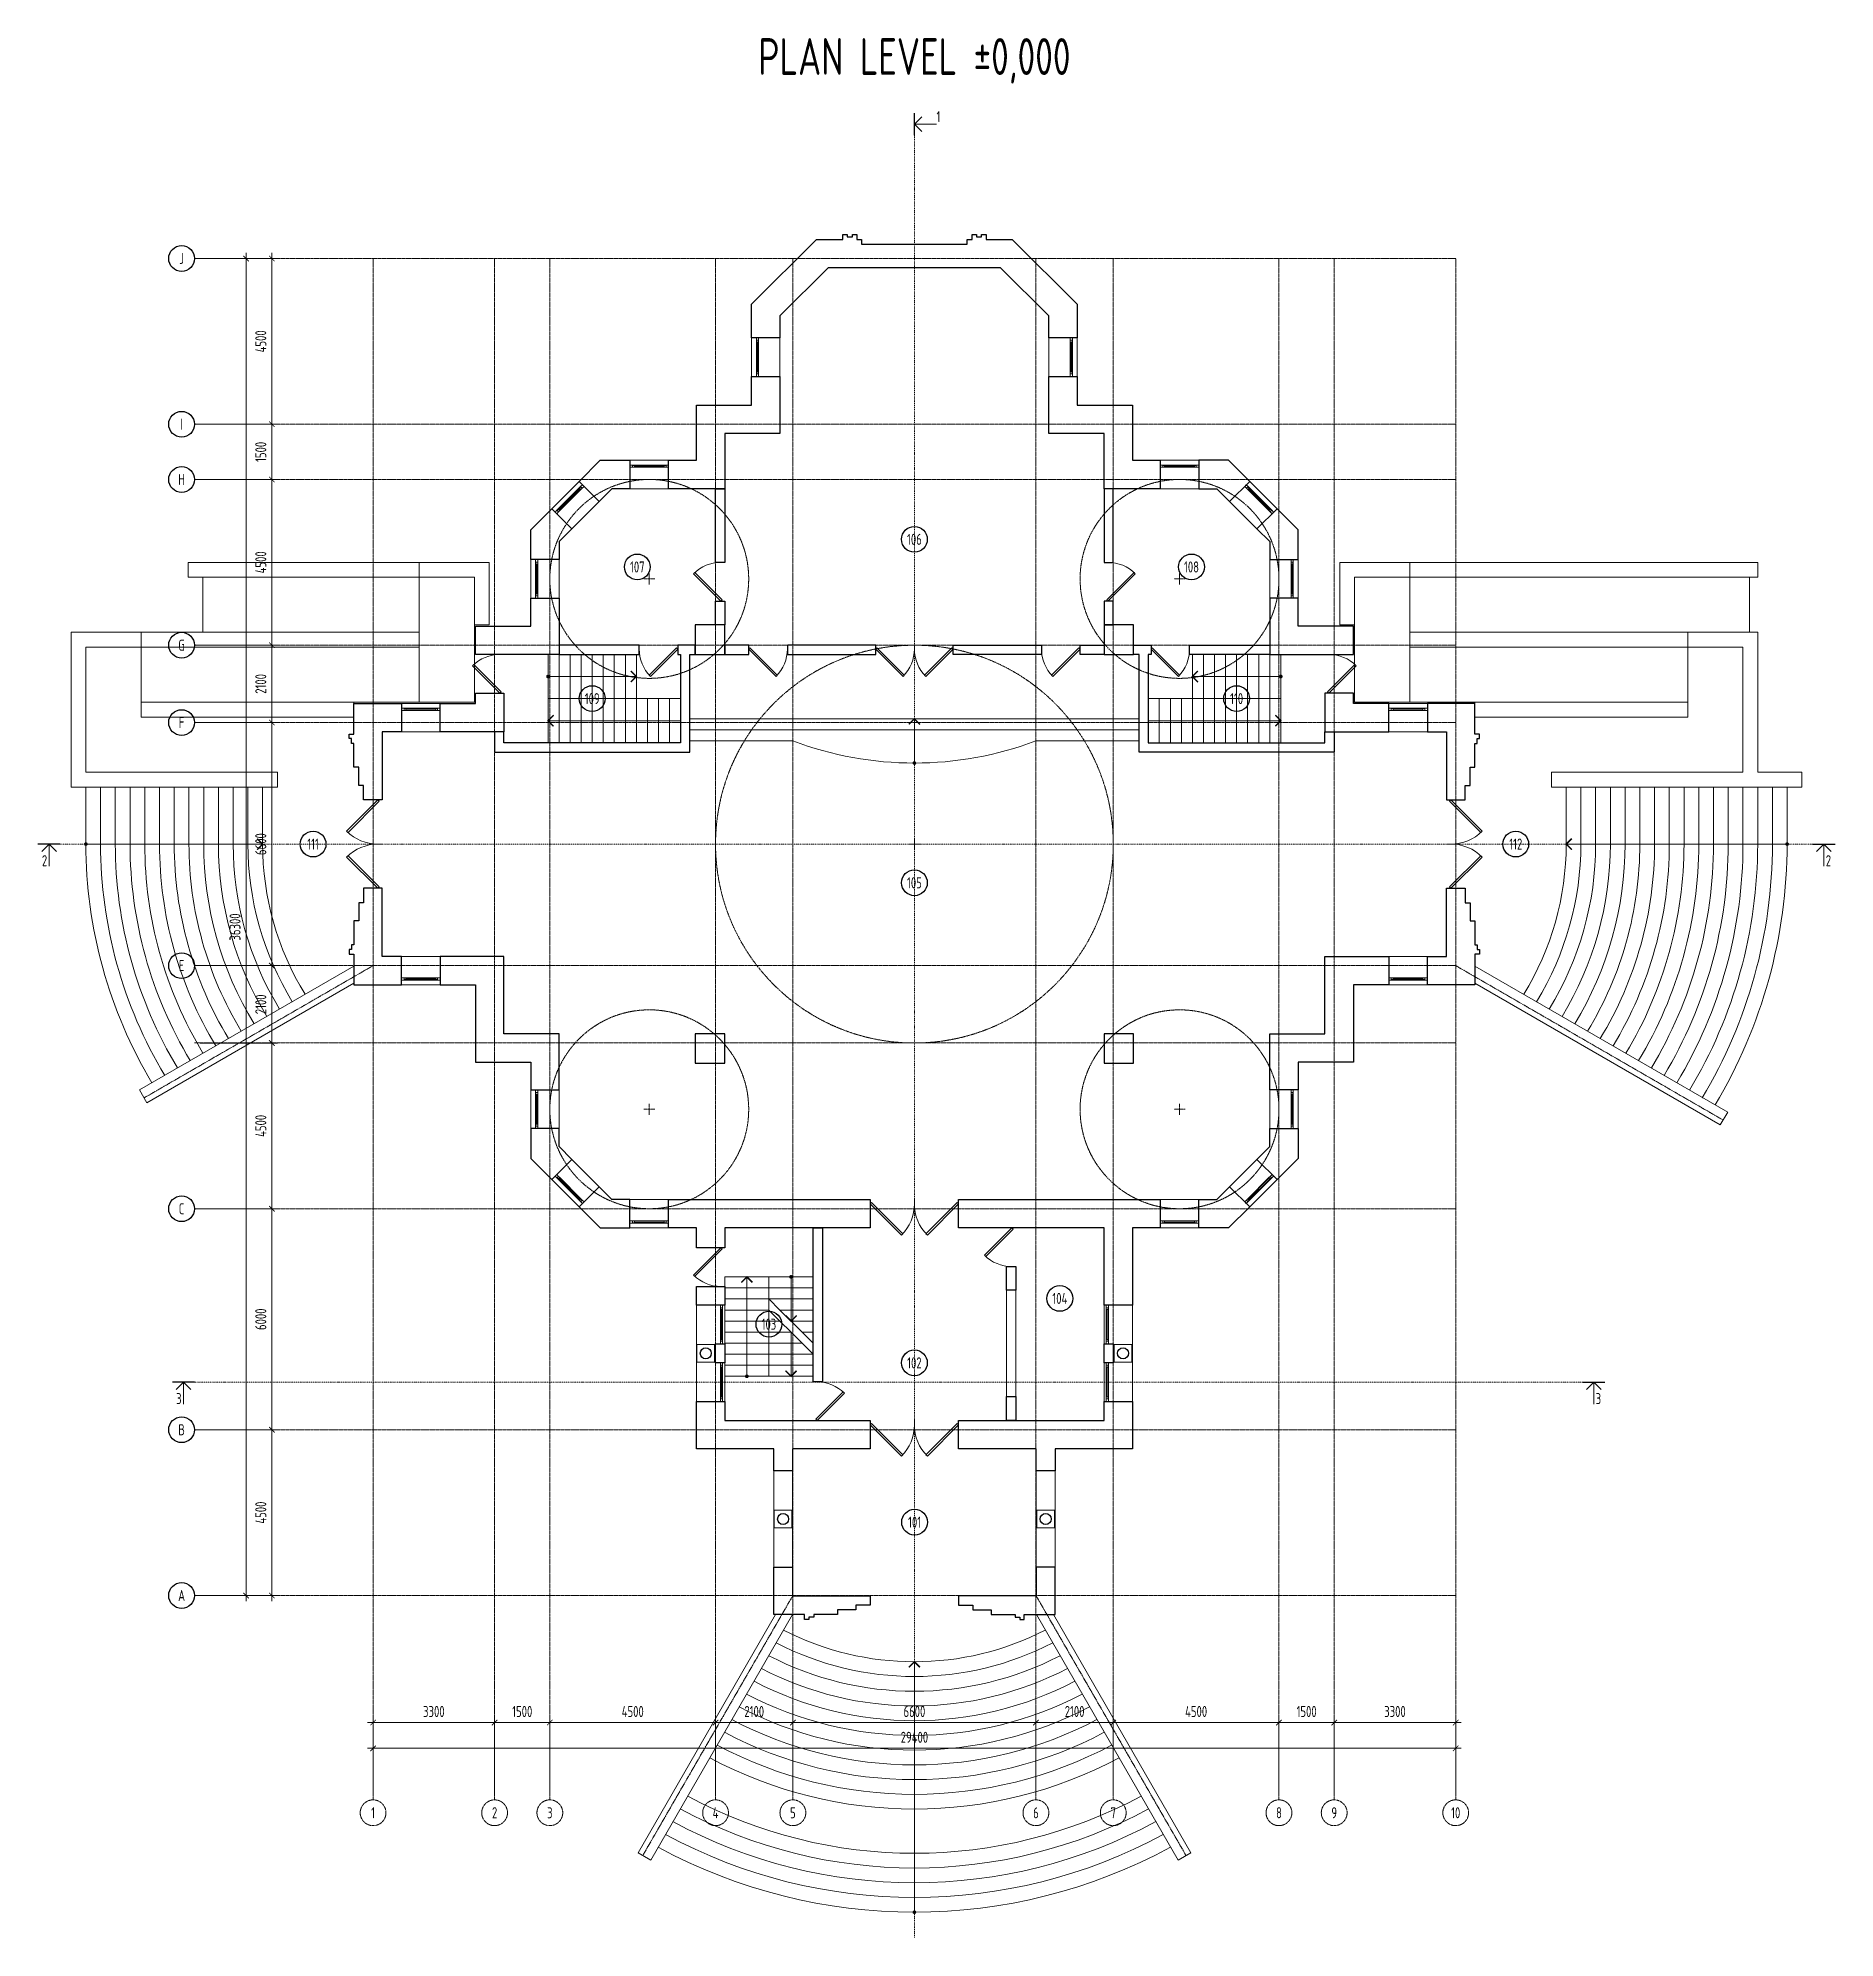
# Model space of a CAD drawing. Header units: millimetres. Extents: x -4890 to 184123, y 36 to 148549.
# Drawn here: x 64910 to 113710, y 36 to 51623 of the extents above; entities that cross this region are included whole.
import ezdxf

# ---------------------------------------------------------------- set-up
doc = ezdxf.new("R2010")
doc.units = ezdxf.units.MM
doc.linetypes.add('CENTERX2', pattern=[101.6, 63.5, -12.7, 12.7, -12.7])
doc.linetypes.add('DASHDOTX2', pattern=[50.8, 25.4, -12.7, 0, -12.7])
for name, color, linetype, lineweight in [('axis', 40, 'CENTERX2', 5), ('Dimension', 4, 'Continuous', 5), ('Door', 36, 'Continuous', 5), ('Marker', 30, 'Continuous', 5), ('Stair', 4, 'Continuous', 5), ('Text', 169, 'Continuous', 5), ('Wall_General', 5, 'Continuous', 30), ('Wall_Satelit', 253, 'Continuous', 5), ('Windows', 250, 'Continuous', 5)]:
    doc.layers.add(name, color=color, linetype=linetype, lineweight=lineweight)
doc.styles.add('OK300', font='isocpeur.ttf', dxfattribs={"width": 0.7, "height": 300})
doc.dimstyles.new('OK100', dxfattribs={"dimtxt": 300, "dimasz": 150, "dimexe": 150, "dimexo": 150, "dimgap": 150, "dimtad": 1, "dimdec": 0, "dimzin": 0, "dimdsep": 46, "dimtxsty": 'OK300', "dimblk": 'ARCHTICK', "dimcen": 150, "dimdle": 150, "dimclrd": 256, "dimclre": 256, "dimclrt": 256, "dimadec": 0, "dimazin": 0, "dimtfac": 1, "dimtdec": 0, "dimtofl": 0, "dimtmove": 0, "dimatfit": 3, "dimldrblk": 'DOT', "dimfxl": 1, "dimtolj": 1, "dimtzin": 0, "dimlwd": -1, "dimlwe": -1, "dimarcsym": 0})

msp = doc.modelspace()

# ---------------------------------------------------------------- texts
at = {"layer": 'axis', "color": 18, "true_color": 0x000000, "char_height": 300, "attachment_point": 5, "style": 'OK300'}
for s, insert in [('J', (68809.7, 45636.3)), ('I', (68809.7, 41136.3)), ('H', (68809.7, 39636.3)), ('G', (68809.7, 35136.3)), ('F', (68809.7, 33036.3)), ('E', (68809.7, 26436.3)), ('C', (68809.7, 19836.3)), ('B', (68809.7, 13836.3)), ('{\\fISOCPEUR|b0|i0|c204|p34;А}', (68809.7, 9336.3)), ('1', (74009.7, 3436.3)), ('2', (77309.7, 3436.3)), ('3', (78809.7, 3436.3)), ('4', (83309.7, 3436.3)), ('5', (85409.7, 3436.3)), ('6', (92009.7, 3436.3)), ('7', (94109.7, 3436.3)), ('8', (98609.7, 3436.3)), ('9', (100109.7, 3436.3)), ('10', (103409.7, 3436.3))]:
    msp.add_mtext(s, dxfattribs=dict(at, insert=insert))
at = {"layer": 'Marker', "color": 18, "linetype": 'Continuous', "true_color": 0x000000, "char_height": 300, "style": 'OK300'}
for s, insert, attachment_point in [('1', (89309.7, 49336.3), 7), ('2', (65159.7, 29136.3), 9), ('2', (113459.7, 29136.3), 7), ('3', (68809.7, 14531.3), 9), ('3', (107209.7, 14531.3), 7)]:
    msp.add_mtext(s, dxfattribs=dict(at, insert=insert, attachment_point=attachment_point))
at = {"layer": 'Marker', "char_height": 300, "attachment_point": 5, "style": 'OK300'}
for s, insert in [('106', (88709.7, 38011.3)), ('107', (81184.7, 37261.3)), ('108', (96234.7, 37261.3)), ('109', (79959.7, 33686.3)), ('110', (97459.7, 33686.3)), ('111', (72379.7, 29736.3)), ('112', (105039.7, 29736.3)), ('105', (88709.7, 28686.3)), ('104', (92659.7, 17401.3)), ('103', (84759.7, 16701.3)), ('102', (88709.7, 15651.3)), ('101', (88714.7, 11326.3))]:
    msp.add_mtext(s, dxfattribs=dict(at, insert=insert))
at = {"layer": 'Text', "linetype": 'Continuous', "insert": (88709.7, 50386.3), "char_height": 1000, "attachment_point": 8, "style": 'OK300'}
msp.add_mtext('PLAN LEVEL %%P0,000', dxfattribs=at)

# ---------------------------------------------------------------- blocks, each defined once
blk = doc.blocks.new('_ArchTick')
at = {"color": 0, "linetype": 'ByBlock', "const_width": 0.15}
blk.add_lwpolyline([(-0.5, -0.5), (0.5, 0.5)], dxfattribs=at)
blk = doc.blocks.new('*D179')
at = {"layer": 'Defpoints', "color": 0, "transparency": 16777216}
for p in [(69160, 45636), (69160, 9336), (70560, 9336)]:
    blk.add_point(p, dxfattribs=at)
at = {"layer": 'Dimension', "transparency": 16777216}
for p, q in [((69310, 45636), (70710, 45636)), ((70560, 45786), (70560, 9186)), ((69310, 9336), (70710, 9336))]:
    blk.add_line(p, q, dxfattribs=at)
at = {"layer": 'Dimension', "transparency": 16777216, "xscale": 150, "yscale": 150, "zscale": 150}
for p, rotation in [((70560, 45636), 90), ((70560, 9336), 270)]:
    blk.add_blockref('_ArchTick', p, dxfattribs=dict(at, rotation=rotation))
at = {"layer": 'Dimension', "transparency": 16777216, "insert": (70260, 27486), "char_height": 300, "attachment_point": 5, "rotation": 90, "style": 'OK300'}
blk.add_mtext('\\A1;36300', dxfattribs=at)
blk = doc.blocks.new('_Dot')
at = {"layer": 'Dimension', "color": 0, "lineweight": -2}
blk.add_line((-0.5, 0), (-1, 0), dxfattribs=at)
at = {"layer": 'Dimension', "color": 0, "const_width": 0.5}
blk.add_lwpolyline([(-0.25, 0, 1), (0.25, 0, 1)], format="xyb", close=True, dxfattribs=at)
blk = doc.blocks.new('*D180')
at = {"layer": 'Defpoints', "color": 0, "transparency": 16777216}
for p in [(69160, 45636), (69160, 41136), (71260, 41136)]:
    blk.add_point(p, dxfattribs=at)
at = {"layer": 'Dimension', "transparency": 16777216}
for p, q in [((69310, 45636), (71410, 45636)), ((71260, 45786), (71260, 40986)), ((69310, 41136), (71410, 41136))]:
    blk.add_line(p, q, dxfattribs=at)
at = {"layer": 'Dimension', "transparency": 16777216, "xscale": 150, "yscale": 150, "zscale": 150}
for p, rotation in [((71260, 45636), 90), ((71260, 41136), 270)]:
    blk.add_blockref('_ArchTick', p, dxfattribs=dict(at, rotation=rotation))
at = {"layer": 'Dimension', "transparency": 16777216, "insert": (70960, 43386), "char_height": 300, "attachment_point": 5, "rotation": 90, "style": 'OK300'}
blk.add_mtext('\\A1;4500', dxfattribs=at)
blk = doc.blocks.new('*D181')
at = {"layer": 'Defpoints', "color": 0, "transparency": 16777216}
for p in [(69160, 39636), (69160, 35136), (71260, 35136)]:
    blk.add_point(p, dxfattribs=at)
at = {"layer": 'Dimension', "transparency": 16777216}
for p, q in [((71260, 39786), (71260, 34986)), ((69310, 39636), (71410, 39636)), ((69310, 35136), (71410, 35136))]:
    blk.add_line(p, q, dxfattribs=at)
at = {"layer": 'Dimension', "transparency": 16777216, "xscale": 150, "yscale": 150, "zscale": 150}
for p, rotation in [((71260, 39636), 90), ((71260, 35136), 270)]:
    blk.add_blockref('_ArchTick', p, dxfattribs=dict(at, rotation=rotation))
at = {"layer": 'Dimension', "transparency": 16777216, "insert": (70960, 37386), "char_height": 300, "attachment_point": 5, "rotation": 90, "style": 'OK300'}
blk.add_mtext('\\A1;4500', dxfattribs=at)
blk = doc.blocks.new('*D182')
at = {"layer": 'Defpoints', "color": 0, "transparency": 16777216}
for p in [(69160, 35136), (69160, 33036), (71260, 33036)]:
    blk.add_point(p, dxfattribs=at)
at = {"layer": 'Dimension', "transparency": 16777216}
for p, q in [((69310, 35136), (71410, 35136)), ((71260, 35286), (71260, 32886)), ((69310, 33036), (71410, 33036))]:
    blk.add_line(p, q, dxfattribs=at)
at = {"layer": 'Dimension', "transparency": 16777216, "xscale": 150, "yscale": 150, "zscale": 150}
for p, rotation in [((71260, 35136), 90), ((71260, 33036), 270)]:
    blk.add_blockref('_ArchTick', p, dxfattribs=dict(at, rotation=rotation))
at = {"layer": 'Dimension', "transparency": 16777216, "insert": (70960, 34086), "char_height": 300, "attachment_point": 5, "rotation": 90, "style": 'OK300'}
blk.add_mtext('\\A1;2100', dxfattribs=at)
blk = doc.blocks.new('*D183')
at = {"layer": 'Defpoints', "color": 0, "transparency": 16777216}
for p in [(69160, 33036), (69160, 26436), (71260, 26436)]:
    blk.add_point(p, dxfattribs=at)
at = {"layer": 'Dimension', "transparency": 16777216}
for p, q in [((69310, 33036), (71410, 33036)), ((71260, 33186), (71260, 26286)), ((69310, 26436), (71410, 26436))]:
    blk.add_line(p, q, dxfattribs=at)
at = {"layer": 'Dimension', "transparency": 16777216, "xscale": 150, "yscale": 150, "zscale": 150}
for p, rotation in [((71260, 33036), 90), ((71260, 26436), 270)]:
    blk.add_blockref('_ArchTick', p, dxfattribs=dict(at, rotation=rotation))
at = {"layer": 'Dimension', "transparency": 16777216, "insert": (70960, 29736), "char_height": 300, "attachment_point": 5, "rotation": 90, "style": 'OK300'}
blk.add_mtext('\\A1;6600', dxfattribs=at)
blk = doc.blocks.new('*D184')
at = {"layer": 'Defpoints', "color": 0, "transparency": 16777216}
for p in [(69160, 26436), (69160, 24336), (71260, 24336)]:
    blk.add_point(p, dxfattribs=at)
at = {"layer": 'Dimension', "transparency": 16777216}
for p, q in [((69310, 26436), (71410, 26436)), ((71260, 26586), (71260, 24186)), ((69310, 24336), (71410, 24336))]:
    blk.add_line(p, q, dxfattribs=at)
at = {"layer": 'Dimension', "transparency": 16777216, "xscale": 150, "yscale": 150, "zscale": 150}
for p, rotation in [((71260, 26436), 90), ((71260, 24336), 270)]:
    blk.add_blockref('_ArchTick', p, dxfattribs=dict(at, rotation=rotation))
at = {"layer": 'Dimension', "transparency": 16777216, "insert": (70960, 25386), "char_height": 300, "attachment_point": 5, "rotation": 90, "style": 'OK300'}
blk.add_mtext('\\A1;2100', dxfattribs=at)
blk = doc.blocks.new('*D185')
at = {"layer": 'Defpoints', "color": 0, "transparency": 16777216}
for p in [(69160, 24336), (69160, 19836), (71260, 19836)]:
    blk.add_point(p, dxfattribs=at)
at = {"layer": 'Dimension', "transparency": 16777216}
for p, q in [((69310, 24336), (71410, 24336)), ((71260, 24486), (71260, 19686)), ((69310, 19836), (71410, 19836))]:
    blk.add_line(p, q, dxfattribs=at)
at = {"layer": 'Dimension', "transparency": 16777216, "xscale": 150, "yscale": 150, "zscale": 150}
for p, rotation in [((71260, 24336), 90), ((71260, 19836), 270)]:
    blk.add_blockref('_ArchTick', p, dxfattribs=dict(at, rotation=rotation))
at = {"layer": 'Dimension', "transparency": 16777216, "insert": (70960, 22086), "char_height": 300, "attachment_point": 5, "rotation": 90, "style": 'OK300'}
blk.add_mtext('\\A1;4500', dxfattribs=at)
blk = doc.blocks.new('*D186')
at = {"layer": 'Defpoints', "color": 0, "transparency": 16777216}
for p in [(69160, 13836), (69160, 9336), (71260, 9336)]:
    blk.add_point(p, dxfattribs=at)
at = {"layer": 'Dimension', "transparency": 16777216}
for p, q in [((71260, 13986), (71260, 9186)), ((69310, 13836), (71410, 13836)), ((69310, 9336), (71410, 9336))]:
    blk.add_line(p, q, dxfattribs=at)
at = {"layer": 'Dimension', "transparency": 16777216, "xscale": 150, "yscale": 150, "zscale": 150}
for p, rotation in [((71260, 13836), 90), ((71260, 9336), 270)]:
    blk.add_blockref('_ArchTick', p, dxfattribs=dict(at, rotation=rotation))
at = {"layer": 'Dimension', "transparency": 16777216, "insert": (70960, 11586), "char_height": 300, "attachment_point": 5, "rotation": 90, "style": 'OK300'}
blk.add_mtext('\\A1;4500', dxfattribs=at)
blk = doc.blocks.new('*D187')
at = {"layer": 'Defpoints', "color": 0, "transparency": 16777216}
for p in [(103410, 5186), (74010, 3786), (103410, 3786)]:
    blk.add_point(p, dxfattribs=at)
at = {"layer": 'Dimension', "transparency": 16777216}
for p, q in [((73860, 5186), (103560, 5186)), ((74010, 3936), (74010, 5336)), ((103410, 3936), (103410, 5336))]:
    blk.add_line(p, q, dxfattribs=at)
at = {"layer": 'Dimension', "transparency": 16777216, "xscale": 150, "yscale": 150, "zscale": 150, "rotation": 180}
blk.add_blockref('_ArchTick', (74010, 5186), dxfattribs=at)
at = {"layer": 'Dimension', "transparency": 16777216, "xscale": 150, "yscale": 150, "zscale": 150}
blk.add_blockref('_ArchTick', (103410, 5186), dxfattribs=at)
at = {"layer": 'Dimension', "transparency": 16777216, "insert": (88710, 5486), "char_height": 300, "attachment_point": 5, "style": 'OK300'}
blk.add_mtext('\\A1;29400', dxfattribs=at)
blk = doc.blocks.new('*D188')
at = {"layer": 'Defpoints', "color": 0, "transparency": 16777216}
for p in [(77310, 5886), (74010, 3786), (77310, 3786)]:
    blk.add_point(p, dxfattribs=at)
at = {"layer": 'Dimension', "transparency": 16777216}
for p, q in [((73860, 5886), (77460, 5886)), ((74010, 3936), (74010, 6036)), ((77310, 3936), (77310, 6036))]:
    blk.add_line(p, q, dxfattribs=at)
at = {"layer": 'Dimension', "transparency": 16777216, "xscale": 150, "yscale": 150, "zscale": 150, "rotation": 180}
blk.add_blockref('_ArchTick', (74010, 5886), dxfattribs=at)
at = {"layer": 'Dimension', "transparency": 16777216, "xscale": 150, "yscale": 150, "zscale": 150}
blk.add_blockref('_ArchTick', (77310, 5886), dxfattribs=at)
at = {"layer": 'Dimension', "transparency": 16777216, "insert": (75660, 6186), "char_height": 300, "attachment_point": 5, "style": 'OK300'}
blk.add_mtext('\\A1;3300', dxfattribs=at)
blk = doc.blocks.new('*D189')
at = {"layer": 'Defpoints', "color": 0, "transparency": 16777216}
for p in [(83310, 5886), (78810, 3786), (83310, 3786)]:
    blk.add_point(p, dxfattribs=at)
at = {"layer": 'Dimension', "transparency": 16777216}
for p, q in [((78660, 5886), (83460, 5886)), ((78810, 3936), (78810, 6036)), ((83310, 3936), (83310, 6036))]:
    blk.add_line(p, q, dxfattribs=at)
at = {"layer": 'Dimension', "transparency": 16777216, "xscale": 150, "yscale": 150, "zscale": 150, "rotation": 180}
blk.add_blockref('_ArchTick', (78810, 5886), dxfattribs=at)
at = {"layer": 'Dimension', "transparency": 16777216, "xscale": 150, "yscale": 150, "zscale": 150}
blk.add_blockref('_ArchTick', (83310, 5886), dxfattribs=at)
at = {"layer": 'Dimension', "transparency": 16777216, "insert": (81060, 6186), "char_height": 300, "attachment_point": 5, "style": 'OK300'}
blk.add_mtext('\\A1;4500', dxfattribs=at)
blk = doc.blocks.new('*D190')
at = {"layer": 'Defpoints', "color": 0, "transparency": 16777216}
for p in [(85410, 5886), (83310, 3786), (85410, 3786)]:
    blk.add_point(p, dxfattribs=at)
at = {"layer": 'Dimension', "transparency": 16777216}
for p, q in [((83160, 5886), (85560, 5886)), ((83310, 3936), (83310, 6036)), ((85410, 3936), (85410, 6036))]:
    blk.add_line(p, q, dxfattribs=at)
at = {"layer": 'Dimension', "transparency": 16777216, "xscale": 150, "yscale": 150, "zscale": 150, "rotation": 180}
blk.add_blockref('_ArchTick', (83310, 5886), dxfattribs=at)
at = {"layer": 'Dimension', "transparency": 16777216, "xscale": 150, "yscale": 150, "zscale": 150}
blk.add_blockref('_ArchTick', (85410, 5886), dxfattribs=at)
at = {"layer": 'Dimension', "transparency": 16777216, "insert": (84360, 6186), "char_height": 300, "attachment_point": 5, "style": 'OK300'}
blk.add_mtext('\\A1;2100', dxfattribs=at)
blk = doc.blocks.new('*D191')
at = {"layer": 'Defpoints', "color": 0, "transparency": 16777216}
for p in [(92010, 5886), (85410, 3786), (92010, 3786)]:
    blk.add_point(p, dxfattribs=at)
at = {"layer": 'Dimension', "transparency": 16777216}
for p, q in [((85260, 5886), (92160, 5886)), ((85410, 3936), (85410, 6036)), ((92010, 3936), (92010, 6036))]:
    blk.add_line(p, q, dxfattribs=at)
at = {"layer": 'Dimension', "transparency": 16777216, "xscale": 150, "yscale": 150, "zscale": 150, "rotation": 180}
blk.add_blockref('_ArchTick', (85410, 5886), dxfattribs=at)
at = {"layer": 'Dimension', "transparency": 16777216, "xscale": 150, "yscale": 150, "zscale": 150}
blk.add_blockref('_ArchTick', (92010, 5886), dxfattribs=at)
at = {"layer": 'Dimension', "transparency": 16777216, "insert": (88710, 6186), "char_height": 300, "attachment_point": 5, "style": 'OK300'}
blk.add_mtext('\\A1;6600', dxfattribs=at)
blk = doc.blocks.new('*D192')
at = {"layer": 'Defpoints', "color": 0, "transparency": 16777216}
for p in [(94110, 5886), (92010, 3786), (94110, 3786)]:
    blk.add_point(p, dxfattribs=at)
at = {"layer": 'Dimension', "transparency": 16777216}
for p, q in [((91860, 5886), (94260, 5886)), ((92010, 3936), (92010, 6036)), ((94110, 3936), (94110, 6036))]:
    blk.add_line(p, q, dxfattribs=at)
at = {"layer": 'Dimension', "transparency": 16777216, "xscale": 150, "yscale": 150, "zscale": 150, "rotation": 180}
blk.add_blockref('_ArchTick', (92010, 5886), dxfattribs=at)
at = {"layer": 'Dimension', "transparency": 16777216, "xscale": 150, "yscale": 150, "zscale": 150}
blk.add_blockref('_ArchTick', (94110, 5886), dxfattribs=at)
at = {"layer": 'Dimension', "transparency": 16777216, "insert": (93060, 6186), "char_height": 300, "attachment_point": 5, "style": 'OK300'}
blk.add_mtext('\\A1;2100', dxfattribs=at)
blk = doc.blocks.new('*D193')
at = {"layer": 'Defpoints', "color": 0, "transparency": 16777216}
for p in [(98610, 5886), (94110, 3786), (98610, 3786)]:
    blk.add_point(p, dxfattribs=at)
at = {"layer": 'Dimension', "transparency": 16777216}
for p, q in [((93960, 5886), (98760, 5886)), ((94110, 3936), (94110, 6036)), ((98610, 3936), (98610, 6036))]:
    blk.add_line(p, q, dxfattribs=at)
at = {"layer": 'Dimension', "transparency": 16777216, "xscale": 150, "yscale": 150, "zscale": 150, "rotation": 180}
blk.add_blockref('_ArchTick', (94110, 5886), dxfattribs=at)
at = {"layer": 'Dimension', "transparency": 16777216, "xscale": 150, "yscale": 150, "zscale": 150}
blk.add_blockref('_ArchTick', (98610, 5886), dxfattribs=at)
at = {"layer": 'Dimension', "transparency": 16777216, "insert": (96360, 6186), "char_height": 300, "attachment_point": 5, "style": 'OK300'}
blk.add_mtext('\\A1;4500', dxfattribs=at)
blk = doc.blocks.new('*D194')
at = {"layer": 'Defpoints', "color": 0, "transparency": 16777216}
for p in [(103410, 5886), (100110, 3786), (103410, 3786)]:
    blk.add_point(p, dxfattribs=at)
at = {"layer": 'Dimension', "transparency": 16777216}
for p, q in [((99960, 5886), (103560, 5886)), ((100110, 3936), (100110, 6036)), ((103410, 3936), (103410, 6036))]:
    blk.add_line(p, q, dxfattribs=at)
at = {"layer": 'Dimension', "transparency": 16777216, "xscale": 150, "yscale": 150, "zscale": 150, "rotation": 180}
blk.add_blockref('_ArchTick', (100110, 5886), dxfattribs=at)
at = {"layer": 'Dimension', "transparency": 16777216, "xscale": 150, "yscale": 150, "zscale": 150}
blk.add_blockref('_ArchTick', (103410, 5886), dxfattribs=at)
at = {"layer": 'Dimension', "transparency": 16777216, "insert": (101760, 6186), "char_height": 300, "attachment_point": 5, "style": 'OK300'}
blk.add_mtext('\\A1;3300', dxfattribs=at)
blk = doc.blocks.new('*D195')
at = {"layer": 'Defpoints', "color": 0, "transparency": 16777216}
for p in [(69160, 19836), (71260, 19836), (69160, 13836)]:
    blk.add_point(p, dxfattribs=at)
at = {"layer": 'Dimension', "transparency": 16777216}
for p, q in [((69310, 19836), (71410, 19836)), ((71260, 13686), (71260, 19986)), ((69310, 13836), (71410, 13836))]:
    blk.add_line(p, q, dxfattribs=at)
at = {"layer": 'Dimension', "transparency": 16777216, "xscale": 150, "yscale": 150, "zscale": 150}
for p, rotation in [((71260, 19836), 90), ((71260, 13836), 270)]:
    blk.add_blockref('_ArchTick', p, dxfattribs=dict(at, rotation=rotation))
at = {"layer": 'Dimension', "transparency": 16777216, "insert": (70960, 16836), "char_height": 300, "attachment_point": 5, "rotation": 90, "style": 'OK300'}
blk.add_mtext('\\A1;6000', dxfattribs=at)
blk = doc.blocks.new('*D196')
at = {"layer": 'Defpoints', "color": 0, "transparency": 16777216}
for p in [(69160, 41136), (69160, 39636), (71260, 39636)]:
    blk.add_point(p, dxfattribs=at)
at = {"layer": 'Dimension', "transparency": 16777216}
for p, q in [((71260, 41286), (71260, 39486)), ((69310, 41136), (71410, 41136)), ((69310, 39636), (71410, 39636))]:
    blk.add_line(p, q, dxfattribs=at)
at = {"layer": 'Dimension', "transparency": 16777216, "xscale": 150, "yscale": 150, "zscale": 150}
for p, rotation in [((71260, 41136), 90), ((71260, 39636), 270)]:
    blk.add_blockref('_ArchTick', p, dxfattribs=dict(at, rotation=rotation))
at = {"layer": 'Dimension', "transparency": 16777216, "insert": (70960, 40386), "char_height": 300, "attachment_point": 5, "rotation": 90, "style": 'OK300'}
blk.add_mtext('\\A1;1500', dxfattribs=at)
blk = doc.blocks.new('*D197')
at = {"layer": 'Defpoints', "color": 0, "transparency": 16777216}
for p in [(78810, 5886), (77310, 3786), (78810, 3786)]:
    blk.add_point(p, dxfattribs=at)
at = {"layer": 'Dimension', "transparency": 16777216}
for p, q in [((77160, 5886), (78960, 5886)), ((77310, 3936), (77310, 6036)), ((78810, 3936), (78810, 6036))]:
    blk.add_line(p, q, dxfattribs=at)
at = {"layer": 'Dimension', "transparency": 16777216, "xscale": 150, "yscale": 150, "zscale": 150, "rotation": 180}
blk.add_blockref('_ArchTick', (77310, 5886), dxfattribs=at)
at = {"layer": 'Dimension', "transparency": 16777216, "xscale": 150, "yscale": 150, "zscale": 150}
blk.add_blockref('_ArchTick', (78810, 5886), dxfattribs=at)
at = {"layer": 'Dimension', "transparency": 16777216, "insert": (78060, 6186), "char_height": 300, "attachment_point": 5, "style": 'OK300'}
blk.add_mtext('\\A1;1500', dxfattribs=at)
blk = doc.blocks.new('*D198')
at = {"layer": 'Defpoints', "color": 0, "transparency": 16777216}
for p in [(100110, 5886), (98610, 3786), (100110, 3786)]:
    blk.add_point(p, dxfattribs=at)
at = {"layer": 'Dimension', "transparency": 16777216}
for p, q in [((98460, 5886), (100260, 5886)), ((98610, 3936), (98610, 6036)), ((100110, 3936), (100110, 6036))]:
    blk.add_line(p, q, dxfattribs=at)
at = {"layer": 'Dimension', "transparency": 16777216, "xscale": 150, "yscale": 150, "zscale": 150, "rotation": 180}
blk.add_blockref('_ArchTick', (98610, 5886), dxfattribs=at)
at = {"layer": 'Dimension', "transparency": 16777216, "xscale": 150, "yscale": 150, "zscale": 150}
blk.add_blockref('_ArchTick', (100110, 5886), dxfattribs=at)
at = {"layer": 'Dimension', "transparency": 16777216, "insert": (99360, 6186), "char_height": 300, "attachment_point": 5, "style": 'OK300'}
blk.add_mtext('\\A1;1500', dxfattribs=at)
blk = doc.blocks.new('*U64')
for p, q in [((0, 0), (0, -100)), ((-1000, 0), (-1000, -100))]:
    blk.add_line(p, q)
blk.add_lwpolyline([(0, 0), (-707, 707), (-738, 676), (-31, -31)], close=True)
blk.add_arc((0, 0), 1000, 135, 180)
blk = doc.blocks.new('*U63')
for p, q in [((0, 0), (0, -100)), ((1000, 0), (1000, -100))]:
    blk.add_line(p, q)
blk.add_lwpolyline([(0, 0), (707, 707), (738, 676), (31, -31)], close=True)
blk.add_arc((0, 0), 1000, 0, 45)

# ---------------------------------------------------------------- dimensions: what is measured, and where the dimension line sits
at = {"layer": 'Dimension'}
for base, p1, p2, picture, middle in [((70559.7, 9336.3), (69159.7, 45636.3), (69159.7, 9336.3), '*D179', (70259.7, 27486.3)), ((71259.7, 41136.3), (69159.7, 45636.3), (69159.7, 41136.3), '*D180', (70959.7, 43386.3)), ((71259.7, 39636.3), (69159.7, 41136.3), (69159.7, 39636.3), '*D196', (70959.7, 40386.3)), ((71259.7, 19836.3), (69159.7, 13836.3), (69159.7, 19836.3), '*D195', (70959.7, 16836.3))]:
    dim = msp.add_linear_dim(base=base, p1=p1, p2=p2, angle=90, dimstyle='OK100', dxfattribs=at)
    dim.commit()
    dim.dimension.update_dxf_attribs({"geometry": picture, "text_midpoint": middle})
for base, p1, p2, picture, middle in [((71259.7, 35136.3), (69159.7, 39636.3), (69159.7, 35136.3), '*D181', (70959.7, 37386.3)), ((71259.7, 33036.3), (69159.7, 35136.3), (69159.7, 33036.3), '*D182', (70959.7, 34086.3)), ((71259.7, 26436.3), (69159.7, 33036.3), (69159.7, 26436.3), '*D183', (70959.7, 29736.3)), ((71259.7, 24336.3), (69159.7, 26436.3), (69159.7, 24336.3), '*D184', (70959.7, 25386.3)), ((71259.7, 19836.3), (69159.7, 24336.3), (69159.7, 19836.3), '*D185', (70959.7, 22086.3)), ((71259.7, 9336.3), (69159.7, 13836.3), (69159.7, 9336.3), '*D186', (70959.7, 11586.3))]:
    dim = msp.add_linear_dim(base=base, p1=p1, p2=p2, angle=90, dimstyle='OK100', override={"dimtmove": 1}, dxfattribs=at)
    dim.commit()
    dim.dimension.update_dxf_attribs({"geometry": picture, "text_midpoint": middle})
for base, p1, p2, picture, middle in [((77309.7, 5886.3), (74009.7, 3786.3), (77309.7, 3786.3), '*D188', (75659.7, 6186.3)), ((78809.7, 5886.3), (77309.7, 3786.3), (78809.7, 3786.3), '*D197', (78059.7, 6186.3)), ((100109.7, 5886.3), (98609.7, 3786.3), (100109.7, 3786.3), '*D198', (99359.7, 6186.3)), ((103409.7, 5186.3), (74009.7, 3786.3), (103409.7, 3786.3), '*D187', (88709.7, 5486.3))]:
    dim = msp.add_linear_dim(base=base, p1=p1, p2=p2, dimstyle='OK100', dxfattribs=at)
    dim.commit()
    dim.dimension.update_dxf_attribs({"geometry": picture, "text_midpoint": middle})
for base, p1, p2, picture, middle in [((83309.7, 5886.3), (78809.7, 3786.3), (83309.7, 3786.3), '*D189', (81059.7, 6186.3)), ((85409.7, 5886.3), (83309.7, 3786.3), (85409.7, 3786.3), '*D190', (84359.7, 6186.3)), ((92009.7, 5886.3), (85409.7, 3786.3), (92009.7, 3786.3), '*D191', (88709.7, 6186.3)), ((94109.7, 5886.3), (92009.7, 3786.3), (94109.7, 3786.3), '*D192', (93059.7, 6186.3)), ((98609.7, 5886.3), (94109.7, 3786.3), (98609.7, 3786.3), '*D193', (96359.7, 6186.3)), ((103409.7, 5886.3), (100109.7, 3786.3), (103409.7, 3786.3), '*D194', (101759.7, 6186.3))]:
    dim = msp.add_linear_dim(base=base, p1=p1, p2=p2, dimstyle='OK100', override={"dimtmove": 1}, dxfattribs=at)
    dim.commit()
    dim.dimension.update_dxf_attribs({"geometry": picture, "text_midpoint": middle})

# ---------------------------------------------------------------- linework, layer by layer
at = {"layer": 'axis', "ltscale": 0.5}
for p, q in [((81359.7, 36936.3), (81659.7, 36936.3)), ((81509.7, 36786.3), (81509.7, 37086.3)), ((96059.7, 36936.3), (95759.7, 36936.3)), ((95909.7, 36786.3), (95909.7, 37086.3)), ((88559.7, 29736.3), (88859.7, 29736.3)), ((88709.7, 29586.3), (88709.7, 29886.3)), ((74009.7, 26436.3), (67788.8, 22844.7)), ((103409.7, 26436.3), (110670.4, 22244.3)), ((81359.7, 22536.3), (81659.7, 22536.3)), ((81509.7, 22686.3), (81509.7, 22386.3)), ((96059.7, 22536.3), (95759.7, 22536.3)), ((95909.7, 22686.3), (95909.7, 22386.3)), ((85409.7, 9336.3), (81333.7, 2276.5)), ((92009.7, 9336.3), (96085.6, 2276.5))]:
    msp.add_line(p, q, dxfattribs=at)
for points in [[(69159.7, 45636.3), (103409.7, 45636.3)], [(74009.7, 3786.3), (74009.7, 45636.3)], [(77309.7, 3786.3), (77309.7, 45636.3)], [(78809.7, 3786.3), (78809.7, 45636.3)], [(83309.7, 3786.3), (83309.7, 45636.3)], [(85409.7, 3786.3), (85409.7, 45636.3)], [(92009.7, 3786.3), (92009.7, 45636.3)], [(94109.7, 3786.3), (94109.7, 45636.3)], [(98609.7, 3786.3), (98609.7, 45636.3)], [(100109.7, 3786.3), (100109.7, 45636.3)], [(103409.7, 3786.3), (103409.7, 45636.3)], [(69159.7, 41136.3), (103409.7, 41136.3)], [(69159.7, 39636.3), (103409.7, 39636.3)], [(69159.7, 35136.3), (103409.7, 35136.3)], [(69159.7, 33036.3), (103409.7, 33036.3)], [(69159.7, 26436.3), (103409.7, 26436.3)], [(69159.7, 24336.3), (103409.7, 24336.3)], [(69159.7, 19836.3), (103409.7, 19836.3)], [(69159.7, 13836.3), (103409.7, 13836.3)], [(69159.7, 9336.3), (103409.7, 9336.3)]]:
    msp.add_lwpolyline(points, dxfattribs=at)
at = {"layer": 'axis', "color": 18, "linetype": 'Continuous', "lineweight": 30, "true_color": 0x000000}
for centre in [(68809.7, 45636.3), (68809.7, 41136.3), (68809.7, 39636.3), (68809.7, 35136.3), (68809.7, 33036.3), (68809.7, 26436.3), (68809.7, 19836.3), (68809.7, 13836.3), (68809.7, 9336.3)]:
    msp.add_circle(centre, 350, dxfattribs=at)
at = {"layer": 'axis', "ltscale": 0.5}
for centre, radius in [((81509.7, 36936.3), 2700), ((95909.7, 36936.3), 2700), ((88709.7, 29736.3), 5400), ((81509.7, 22536.3), 2700), ((95909.7, 22536.3), 2700)]:
    msp.add_circle(centre, radius, dxfattribs=at)
at = {"layer": 'axis', "color": 18, "true_color": 0x000000}
for centre in [(74009.7, 3436.3), (77309.7, 3436.3), (78809.7, 3436.3), (83309.7, 3436.3), (85409.7, 3436.3), (92009.7, 3436.3), (94109.7, 3436.3), (98609.7, 3436.3), (100109.7, 3436.3), (103409.7, 3436.3)]:
    msp.add_circle(centre, 350, dxfattribs=at)
at = {"layer": 'Marker', "linetype": 'DASHDOTX2'}
for p, q in [((88709.7, 48986.3), (88709.7, 36.3)), ((113109.7, 29736.3), (65509.7, 29736.3)), ((106859.7, 15131.3), (69159.7, 15131.3))]:
    msp.add_line(p, q, dxfattribs=at)
at = {"layer": 'Marker', "color": 18, "lineweight": 30, "true_color": 0x000000}
for points in [[(88709.7, 48986.3), (88709.7, 49586.3)], [(88909.7, 49086.3), (88709.7, 49286.3), (88909.7, 49486.3)], [(65509.7, 29736.3), (64909.7, 29736.3)], [(65409.7, 29536.3), (65209.7, 29736.3), (65009.7, 29536.3)], [(113109.7, 29736.3), (113709.7, 29736.3)], [(113209.7, 29536.3), (113409.7, 29736.3), (113609.7, 29536.3)], [(69159.7, 15131.3), (68559.7, 15131.3)], [(69059.7, 14931.3), (68859.7, 15131.3), (68659.7, 14931.3)], [(106859.7, 15131.3), (107459.7, 15131.3)], [(106959.7, 14931.3), (107159.7, 15131.3), (107359.7, 14931.3)]]:
    msp.add_lwpolyline(points, dxfattribs=at)
at = {"layer": 'Marker', "color": 18, "true_color": 0x000000}
for points in [[(88709.7, 49286.3), (89309.7, 49286.3)], [(65209.7, 29736.3), (65209.7, 29136.3)], [(113409.7, 29736.3), (113409.7, 29136.3)], [(68859.7, 15131.3), (68859.7, 14531.3)], [(107159.7, 15131.3), (107159.7, 14531.3)]]:
    msp.add_lwpolyline(points, dxfattribs=at)
at = {"layer": 'Marker', "linetype": 'Continuous', "lineweight": 30}
for centre in [(88709.7, 38011.3), (81184.7, 37261.3), (96234.7, 37261.3), (79959.7, 33686.3), (97459.7, 33686.3), (72379.7, 29736.3), (105039.7, 29736.3), (88709.7, 28686.3), (92659.7, 17401.3), (84759.7, 16701.3), (88709.7, 15651.3), (88714.7, 11326.3)]:
    msp.add_circle(centre, 350, dxfattribs=at)
at = {"layer": 'Stair'}
for points in [[(68987.5, 37386.3), (75259.7, 37386.3), (75259.7, 36986.3), (68987.5, 36986.3)], [(77159.7, 35686.3), (76759.7, 35686.3), (76759.7, 36986.3), (75259.7, 36986.3), (75259.7, 37386.3), (77159.7, 37386.3)], [(100259.7, 35686.3), (100659.7, 35686.3), (100659.7, 36986.3), (102159.7, 36986.3), (102159.7, 37386.3), (100259.7, 37386.3)], [(102159.7, 36986.3), (111609.7, 36986.3), (111609.7, 37386.3), (102159.7, 37386.3)], [(75259.7, 36986.3), (75259.7, 35486.3), (69387.5, 35486.3), (69387.5, 36986.3)], [(76759.7, 33586.3), (75259.7, 33586.3), (75259.7, 36986.3), (76759.7, 36986.3)], [(100659.7, 33586.3), (102159.7, 33586.3), (102159.7, 36986.3), (100659.7, 36986.3)], [(102159.7, 36986.3), (102159.7, 35486.3), (111387.5, 35486.3), (111387.5, 36986.3)], [(71409.7, 31286.3), (71409.7, 31686.3), (66209.7, 31686.3), (66209.7, 35086.3), (67709.7, 35086.3), (67709.7, 35486.3), (65809.7, 35486.3), (65809.7, 31286.3), (71409.7, 31286.3)], [(67709.7, 35486.3), (75259.7, 35486.3), (75259.7, 35086.3), (67709.7, 35086.3)], [(67709.7, 33586.3), (75259.7, 33586.3), (75259.7, 35086.3), (67709.7, 35086.3)], [(102159.7, 35486.3), (109709.7, 35486.3), (109709.7, 35086.3), (102159.7, 35086.3)], [(109709.7, 33586.3), (102159.7, 33586.3), (102159.7, 35086.3), (109709.7, 35086.3)], [(109709.7, 35486.3), (109709.7, 35086.3), (111209.7, 35086.3), (111209.7, 31686.3), (106009.7, 31686.3), (106009.7, 31286.3), (112809.7, 31286.3), (112809.7, 31686.3), (111609.7, 31686.3), (111609.7, 35486.3)], [(78759.7, 33686.3), (79059.7, 33686.3), (79059.7, 34886.3), (78759.7, 34886.3)], [(79059.7, 33686.3), (79359.7, 33686.3), (79359.7, 34886.3), (79059.7, 34886.3)], [(79359.7, 33686.3), (79659.7, 33686.3), (79659.7, 34886.3), (79359.7, 34886.3)], [(79659.7, 33686.3), (79959.7, 33686.3), (79959.7, 34886.3), (79659.7, 34886.3)], [(79959.7, 33686.3), (80259.7, 33686.3), (80259.7, 34886.3), (79959.7, 34886.3)], [(80259.7, 33686.3), (80559.7, 33686.3), (80559.7, 34886.3), (80259.7, 34886.3)], [(80559.7, 33686.3), (80859.7, 33686.3), (80859.7, 34886.3), (80559.7, 34886.3)], [(80859.7, 33686.3), (81159.7, 33686.3), (81159.7, 34886.3), (80859.7, 34886.3)], [(96559.7, 33686.3), (96259.7, 33686.3), (96259.7, 34886.3), (96559.7, 34886.3)], [(96859.7, 33686.3), (96559.7, 33686.3), (96559.7, 34886.3), (96859.7, 34886.3)], [(97159.7, 33686.3), (96859.7, 33686.3), (96859.7, 34886.3), (97159.7, 34886.3)], [(97459.7, 33686.3), (97159.7, 33686.3), (97159.7, 34886.3), (97459.7, 34886.3)], [(97759.7, 33686.3), (97459.7, 33686.3), (97459.7, 34886.3), (97759.7, 34886.3)], [(98059.7, 33686.3), (97759.7, 33686.3), (97759.7, 34886.3), (98059.7, 34886.3)], [(98359.7, 33686.3), (98059.7, 33686.3), (98059.7, 34886.3), (98359.7, 34886.3)], [(98659.7, 33686.3), (98359.7, 33686.3), (98359.7, 34886.3), (98659.7, 34886.3)], [(73489.7, 33586.3), (67709.7, 33586.3), (67709.7, 33186.3), (73489.7, 33186.3)], [(78759.7, 32486.3), (79059.7, 32486.3), (79059.7, 33686.3), (78759.7, 33686.3)], [(79059.7, 32486.3), (79359.7, 32486.3), (79359.7, 33686.3), (79059.7, 33686.3)], [(79359.7, 32486.3), (79659.7, 32486.3), (79659.7, 33686.3), (79359.7, 33686.3)], [(79659.7, 32486.3), (79959.7, 32486.3), (79959.7, 33686.3), (79659.7, 33686.3)], [(79959.7, 32486.3), (80259.7, 32486.3), (80259.7, 33686.3), (79959.7, 33686.3)], [(80259.7, 32486.3), (80559.7, 32486.3), (80559.7, 33686.3), (80259.7, 33686.3)], [(80559.7, 32486.3), (80859.7, 32486.3), (80859.7, 33686.3), (80559.7, 33686.3)], [(80859.7, 32486.3), (81159.7, 32486.3), (81159.7, 33686.3), (80859.7, 33686.3)], [(81159.7, 32486.3), (81459.7, 32486.3), (81459.7, 33686.3), (81159.7, 33686.3)], [(81459.7, 32486.3), (81759.7, 32486.3), (81759.7, 33686.3), (81459.7, 33686.3)], [(81759.7, 32486.3), (82059.7, 32486.3), (82059.7, 33686.3), (81759.7, 33686.3)], [(82059.7, 32486.3), (82359.7, 32486.3), (82359.7, 33686.3), (82059.7, 33686.3)], [(95359.7, 32486.3), (95059.7, 32486.3), (95059.7, 33686.3), (95359.7, 33686.3)], [(95659.7, 32486.3), (95359.7, 32486.3), (95359.7, 33686.3), (95659.7, 33686.3)], [(95959.7, 32486.3), (95659.7, 32486.3), (95659.7, 33686.3), (95959.7, 33686.3)], [(96259.7, 32486.3), (95959.7, 32486.3), (95959.7, 33686.3), (96259.7, 33686.3)], [(96559.7, 32486.3), (96259.7, 32486.3), (96259.7, 33686.3), (96559.7, 33686.3)], [(96859.7, 32486.3), (96559.7, 32486.3), (96559.7, 33686.3), (96859.7, 33686.3)], [(97159.7, 32486.3), (96859.7, 32486.3), (96859.7, 33686.3), (97159.7, 33686.3)], [(97459.7, 32486.3), (97159.7, 32486.3), (97159.7, 33686.3), (97459.7, 33686.3)], [(97759.7, 32486.3), (97459.7, 32486.3), (97459.7, 33686.3), (97759.7, 33686.3)], [(98059.7, 32486.3), (97759.7, 32486.3), (97759.7, 33686.3), (98059.7, 33686.3)], [(98359.7, 32486.3), (98059.7, 32486.3), (98059.7, 33686.3), (98359.7, 33686.3)], [(98659.7, 32486.3), (98359.7, 32486.3), (98359.7, 33686.3), (98659.7, 33686.3)], [(103929.7, 33586.3), (109709.7, 33586.3), (109709.7, 33186.3), (103929.7, 33186.3)], [(94809.7, 32836.3), (94809.7, 33136.3), (82609.7, 33136.3), (82609.7, 32836.3)], [(73489.7, 26424.7), (67663.8, 23061.2), (67863.8, 22714.8), (73489.7, 25962.9)], [(103929.7, 26424.7), (110795.4, 22460.8), (110595.4, 22114.4), (103929.7, 25962.9)], [(84759.7, 17686.3), (84759.7, 17986.3), (83559.7, 17986.3), (83559.7, 17686.3)], [(84759.7, 17386.3), (84759.7, 17686.3), (83559.7, 17686.3), (83559.7, 17386.3)], [(85959.7, 17686.3), (85959.7, 17986.3), (84759.7, 17986.3), (84759.7, 17686.3)], [(85959.7, 17386.3), (85959.7, 17686.3), (84759.7, 17686.3), (84759.7, 17386.3)], [(84759.7, 17086.3), (84759.7, 17386.3), (83559.7, 17386.3), (83559.7, 17086.3)], [(84759.7, 16786.3), (84759.7, 17086.3), (83559.7, 17086.3), (83559.7, 16786.3)], [(85959.7, 17086.3), (85959.7, 17386.3), (84759.7, 17386.3), (85059.7, 17086.3)], [(84759.7, 17086.3), (84759.7, 16786.3), (85059.7, 16786.3)], [(85959.7, 16786.3), (85959.7, 17086.3), (85059.7, 17086.3), (85359.7, 16786.3)], [(84759.7, 16486.3), (84759.7, 16786.3), (83559.7, 16786.3), (83559.7, 16486.3)], [(84759.7, 16786.3), (84759.7, 16486.3), (85359.7, 16486.3), (85059.7, 16786.3)], [(85959.7, 16486.3), (85959.7, 16786.3), (85359.7, 16786.3), (85659.7, 16486.3)], [(84759.7, 16186.3), (84759.7, 16486.3), (83559.7, 16486.3), (83559.7, 16186.3)], [(84759.7, 15886.3), (84759.7, 16186.3), (83559.7, 16186.3), (83559.7, 15886.3)], [(84759.7, 16486.3), (84759.7, 16186.3), (85659.7, 16186.3), (85359.7, 16486.3)], [(84759.7, 16186.3), (84759.7, 15886.3), (85959.7, 15886.3), (85659.7, 16186.3)], [(85959.7, 16186.3), (85959.7, 16486.3), (85659.7, 16486.3)], [(84759.7, 15586.3), (84759.7, 15886.3), (83559.7, 15886.3), (83559.7, 15586.3)], [(84759.7, 15286.3), (84759.7, 15586.3), (83559.7, 15586.3), (83559.7, 15286.3)], [(85959.7, 15586.3), (85959.7, 15886.3), (84759.7, 15886.3), (84759.7, 15586.3)], [(85959.7, 15286.3), (85959.7, 15586.3), (84759.7, 15586.3), (84759.7, 15286.3)], [(85398.1, 8816.3), (81550.2, 2151.5), (81203.8, 2351.5), (84936.2, 8816.3)], [(92021.2, 8816.3), (95869.1, 2151.5), (96215.5, 2351.5), (92483.1, 8816.3)]]:
    msp.add_lwpolyline(points, close=True, dxfattribs=at)
at = {"layer": 'Stair', "const_width": 50}
for points in [[(78734.7, 34286.3, 1), (78784.7, 34286.3, 1)], [(98684.7, 34286.3, -1), (98634.7, 34286.3, -1)], [(88684.7, 31936.3, -1), (88734.7, 31936.3, -1)], [(66184.7, 29736.3, -1), (66234.7, 29736.3, -1)], [(112434.7, 29736.3, 1), (112384.7, 29736.3, 1)], [(85359.7, 18011.3, 1), (85359.7, 17961.3, 1)], [(84159.7, 15261.3, 1), (84159.7, 15311.3, 1)], [(88709.7, 711.3, 1), (88709.7, 761.3, 1)]]:
    msp.add_lwpolyline(points, format="xyb", close=True, dxfattribs=at)
at = {"layer": 'Stair'}
for points in [[(81159.7, 34286.3), (78759.7, 34286.3)], [(96259.7, 34286.3), (98659.7, 34286.3)], [(78759.7, 33086.3), (82359.7, 33086.3)], [(88709.7, 33136.3), (88709.7, 31936.3)], [(98659.7, 33086.3), (95059.7, 33086.3)], [(71009.7, 29736.3), (66209.7, 29736.3)], [(106409.7, 29736.3), (112409.7, 29736.3)], [(84159.7, 17986.3), (84159.7, 15286.3)], [(85359.7, 16786.3), (85359.7, 17986.3)], [(85359.7, 15286.3), (85359.7, 16486.3)], [(88709.7, 7536.3), (88709.7, 736.3)]]:
    msp.add_lwpolyline(points, dxfattribs=at)
at = {"layer": 'Stair', "const_width": 40}
for points in [[(81009.7, 34136.3), (81159.7, 34286.3), (81009.7, 34436.3)], [(96409.7, 34136.3), (96259.7, 34286.3), (96409.7, 34436.3)], [(78909.7, 33236.3), (78759.7, 33086.3), (78909.7, 32936.3)], [(88859.7, 32986.3), (88709.7, 33136.3), (88559.7, 32986.3)], [(98509.7, 33236.3), (98659.7, 33086.3), (98509.7, 32936.3)], [(70859.7, 29886.3), (71009.7, 29736.3), (70859.7, 29586.3)], [(106559.7, 29886.3), (106409.7, 29736.3), (106559.7, 29586.3)], [(84309.7, 17836.3), (84159.7, 17986.3), (84009.7, 17836.3)], [(85209.7, 16936.3), (85359.7, 16786.3), (85509.7, 16936.3)], [(85209.7, 15436.3), (85359.7, 15286.3), (85509.7, 15436.3)], [(88859.7, 7386.3), (88709.7, 7536.3), (88559.7, 7386.3)]]:
    msp.add_lwpolyline(points, dxfattribs=at)
at = {"layer": 'Stair'}
msp.add_lwpolyline([(92009.7, 32536.3), (94809.7, 32536.3), (94809.7, 32836.3), (82609.7, 32836.3), (82609.7, 32536.3), (85409.7, 32536.3, 0.1818182)], format="xyb", close=True, dxfattribs=at)
for points in [[(68004.4, 23257.8, -0.1359556), (66209.7, 29736.3), (66209.7, 31286.3)], [(68350.9, 23457.8, -0.1360969), (66609.7, 29736.3), (66609.7, 31286.3)], [(68697.3, 23657.9, -0.1362478), (67009.7, 29736.3), (67009.7, 31286.3)], [(69043.8, 23857.9, -0.1364093), (67409.7, 29736.3), (67409.7, 31286.3)], [(69390.3, 24057.9, -0.1365826), (67809.7, 29736.3), (67809.7, 31286.3)], [(69736.8, 24258, -0.136769), (68209.7, 29736.3), (68209.7, 31286.3)], [(70083.2, 24458, -0.13697), (68609.7, 29736.3), (68609.7, 31286.3)], [(70429.7, 24658.1, -0.1371874), (69009.7, 29736.3), (69009.7, 31286.3)], [(70776.2, 24858.1, -0.1374234), (69409.7, 29736.3), (69409.7, 31286.3)], [(71122.7, 25058.2, -0.1376805), (69809.7, 29736.3), (69809.7, 31286.3)], [(71469.2, 25258.2, -0.1379614), (70209.7, 29736.3), (70209.7, 31286.3)], [(71815.8, 25458.3, -0.1382699), (70609.7, 29736.3), (70609.7, 31286.3)], [(72162.3, 25658.4, -0.1386101), (71009.7, 29736.3), (71009.7, 31286.3)], [(105257, 25658.4, 0.1386101), (106409.7, 29736.3), (106409.7, 31286.3)], [(105603.6, 25458.3, 0.1382699), (106809.7, 29736.3), (106809.7, 31286.3)], [(105950.1, 25258.2, 0.1379614), (107209.7, 29736.3), (107209.7, 31286.3)], [(106296.6, 25058.2, 0.1376805), (107609.7, 29736.3), (107609.7, 31286.3)], [(106643.1, 24858.1, 0.1374234), (108009.7, 29736.3), (108009.7, 31286.3)], [(106989.6, 24658.1, 0.1371874), (108409.7, 29736.3), (108409.7, 31286.3)], [(107336.1, 24458, 0.13697), (108809.7, 29736.3), (108809.7, 31286.3)], [(107682.6, 24258, 0.136769), (109209.7, 29736.3), (109209.7, 31286.3)], [(108029.1, 24057.9, 0.1365826), (109609.7, 29736.3), (109609.7, 31286.3)], [(108375.5, 23857.9, 0.1364093), (110009.7, 29736.3), (110009.7, 31286.3)], [(108722, 23657.9, 0.1362478), (110409.7, 29736.3), (110409.7, 31286.3)], [(109068.5, 23457.8, 0.1360969), (110809.7, 29736.3), (110809.7, 31286.3)], [(109414.9, 23257.8, 0.1359556), (111209.7, 29736.3), (111209.7, 31286.3)], [(109757.9, 23052, 0.1359556), (111609.7, 29736.3), (111609.7, 31286.3)], [(110100.9, 22846.2, 0.1359556), (112009.7, 29736.3), (112009.7, 31286.3)], [(110454.3, 22657.7, 0.1355809), (112409.7, 29736.3), (112409.7, 31286.3)]]:
    msp.add_lwpolyline(points, format="xyb", dxfattribs=at)
for radius, start, end in [(7790, 242.84843, 297.15157), (8190, 242.70921, 297.29079), (8990, 242.46796, 297.53204), (8590, 242.58296, 297.41704), (9390, 242.36277, 297.63723), (10190, 242.17718, 297.82282), (9790, 242.26618, 297.73382), (10590, 242.09491, 297.90509), (11390, 241.94771, 298.05229), (10990, 242.01863, 297.98137), (11790, 241.8816, 298.1184), (12990, 241.70773, 298.29227), (13790, 241.60863, 298.39137), (13390, 241.6567, 298.3433), (14190, 241.56328, 298.43672), (14590, 241.52041, 298.47959)]:
    msp.add_arc((88709.7, 15326.3), radius, start, end, dxfattribs=at)
at = {"layer": 'Wall_General'}
for points in [[(90144.7, 46026.3), (90144.7, 46156.3), (90274.7, 46156.3), (90274.7, 46286.3), (90394.7, 46286.3), (90394.7, 46221.3), (90534.7, 46221.3), (90534.7, 46286.3), (90654.7, 46286.3), (90654.7, 46156.3), (91367.2, 46156.3), (93129.7, 44393.9), (93129.7, 43486.3), (92359.7, 43486.3), (92359.7, 44074.9), (91048.3, 45386.3), (86371, 45386.3), (85059.7, 44074.9), (85059.7, 43486.3), (84289.7, 43486.3), (84289.7, 44393.9), (86052.1, 46156.3), (86764.7, 46156.3), (86764.7, 46286.3), (86884.7, 46286.3), (86884.7, 46221.3), (87024.7, 46221.3), (87024.7, 46286.3), (87144.7, 46286.3), (87144.7, 46156.3), (87274.7, 46156.3), (87274.7, 46026.3)], [(85059.7, 42436.3), (85059.7, 40886.3), (83559.7, 40886.3), (83559.7, 39386.3), (82034.7, 39386.3), (82034.7, 40156.3), (82789.7, 40156.3), (82789.7, 41656.3), (84289.7, 41656.3), (84289.7, 42436.3)], [(93129.7, 42436.3), (93129.7, 41656.3), (94629.7, 41656.3), (94629.7, 40156.3), (95384.7, 40156.3), (95384.7, 39386.3), (93859.7, 39386.3), (93859.7, 40886.3), (92359.7, 40886.3), (92359.7, 42436.3)], [(80148.6, 39039.8), (79604.1, 39584.3), (80176.1, 40156.3), (80984.7, 40156.3), (80984.7, 39386.3), (80495, 39386.3)], [(97270.8, 39039.8), (97815.2, 39584.3), (97243.2, 40156.3), (96434.7, 40156.3), (96434.7, 39386.3), (96924.3, 39386.3)], [(83309.7, 37386.3), (83309.7, 39386.3), (83559.7, 39386.3), (83559.7, 37386.3)], [(94109.7, 37386.3), (94109.7, 39386.3), (93859.7, 39386.3), (93859.7, 37386.3)], [(79059.7, 37461.3), (78289.7, 37461.3), (78289.7, 38269.9), (78861.7, 38841.8), (79406.1, 38297.4), (79059.7, 37950.9)], [(98359.7, 37461.3), (99129.7, 37461.3), (99129.7, 38269.9), (98557.7, 38841.8), (98013.2, 38297.4), (98359.7, 37950.9)], [(76789.7, 34886.3), (76789.7, 35656.3), (78289.7, 35656.3), (78289.7, 36411.3), (79059.7, 36411.3), (79059.7, 34886.3), (76789.7, 34886.3)], [(83559.7, 36336.3), (83559.7, 35686.3), (83309.7, 35686.3), (83309.7, 36336.3)], [(93859.7, 36336.3), (93859.7, 35686.3), (94109.7, 35686.3), (94109.7, 36336.3)], [(100629.7, 34886.3), (100629.7, 35656.3), (99129.7, 35656.3), (99129.7, 36411.3), (98359.7, 36411.3), (98359.7, 34886.3), (100629.7, 34886.3)], [(82759.7, 34886.3), (83559.7, 34886.3), (83559.7, 35686.3), (82759.7, 35686.3)], [(93859.7, 34886.3), (94659.7, 34886.3), (94659.7, 35686.3), (93859.7, 35686.3)], [(82284.7, 34886.3), (82359.7, 34886.3), (82359.7, 32486.3), (77559.7, 32486.3), (77559.7, 32786.3), (77309.7, 32786.3), (77309.7, 32236.3), (82609.7, 32236.3), (82609.7, 34886.3), (82759.7, 34886.3), (82759.7, 35136.3), (82284.7, 35136.3)], [(81234.7, 35136.3), (79059.7, 35136.3), (79059.7, 34886.3), (81234.7, 34886.3)], [(84209.7, 35136.3), (83559.7, 35136.3), (83559.7, 34886.3), (84209.7, 34886.3)], [(85259.7, 34886.3), (87659.7, 34886.3), (87659.7, 35136.3), (85259.7, 35136.3)], [(92159.7, 34886.3), (89759.7, 34886.3), (89759.7, 35136.3), (92159.7, 35136.3)], [(93209.7, 35136.3), (93859.7, 35136.3), (93859.7, 34886.3), (93209.7, 34886.3)], [(95134.7, 34886.3), (95059.7, 34886.3), (95059.7, 32486.3), (99859.7, 32486.3), (99859.7, 32786.3), (100109.7, 32786.3), (100109.7, 32236.3), (94809.7, 32236.3), (94809.7, 34886.3), (94659.7, 34886.3), (94659.7, 35136.3), (95134.7, 35136.3)], [(96184.7, 35136.3), (98359.7, 35136.3), (98359.7, 34886.3), (96184.7, 34886.3)], [(74259.7, 30936.3), (73749.7, 30936.3), (73749.7, 31326.3), (73619.7, 31326.3), (73619.7, 31821.3), (73489.7, 31821.3), (73489.7, 32471.3), (73424.7, 32471.3), (73424.7, 32601.3), (73359.7, 32601.3), (73359.7, 32721.3), (73489.7, 32721.3), (73489.7, 33556.3), (74779.7, 33556.3), (74779.7, 32786.3), (74259.7, 32786.3)], [(77559.7, 33836.3), (77559.7, 32786.3), (75829.7, 32786.3), (75829.7, 33556.3), (76789.7, 33556.3), (76789.7, 33836.3)], [(99859.7, 33836.3), (99859.7, 32786.3), (101589.7, 32786.3), (101589.7, 33556.3), (100629.7, 33556.3), (100629.7, 33836.3)], [(103159.7, 30936.3), (103669.7, 30936.3), (103669.7, 31326.3), (103799.7, 31326.3), (103799.7, 31821.3), (103929.7, 31821.3), (103929.7, 32471.3), (103994.7, 32471.3), (103994.7, 32601.3), (104059.7, 32601.3), (104059.7, 32721.3), (103929.7, 32721.3), (103929.7, 33556.3), (102639.7, 33556.3), (102639.7, 32786.3), (103159.7, 32786.3)], [(74259.7, 28536.3), (73749.7, 28536.3), (73749.7, 28146.3), (73619.7, 28146.3), (73619.7, 27651.3), (73489.7, 27651.3), (73489.7, 27001.3), (73424.7, 27001.3), (73424.7, 26871.3), (73359.7, 26871.3), (73359.7, 26751.3), (73489.7, 26751.3), (73489.7, 25916.3), (74779.7, 25916.3), (74779.7, 26686.3), (74259.7, 26686.3)], [(103159.7, 28536.3), (103669.7, 28536.3), (103669.7, 28146.3), (103799.7, 28146.3), (103799.7, 27651.3), (103929.7, 27651.3), (103929.7, 27001.3), (103994.7, 27001.3), (103994.7, 26871.3), (104059.7, 26871.3), (104059.7, 26751.3), (103929.7, 26751.3), (103929.7, 25916.3), (102639.7, 25916.3), (102639.7, 26686.3), (103159.7, 26686.3)], [(75829.7, 25916.3), (76789.7, 25916.3), (76789.7, 23816.3), (78289.7, 23816.3), (78289.7, 23061.3), (79059.7, 23061.3), (79059.7, 24586.3), (77559.7, 24586.3), (77559.7, 26686.3), (75829.7, 26686.3)], [(101589.7, 25916.3), (100629.7, 25916.3), (100629.7, 23816.3), (99129.7, 23816.3), (99129.7, 23061.3), (98359.7, 23061.3), (98359.7, 24586.3), (99859.7, 24586.3), (99859.7, 26686.3), (101589.7, 26686.3)], [(82759.7, 23786.3), (83559.7, 23786.3), (83559.7, 24586.3), (82759.7, 24586.3)], [(93859.7, 23786.3), (94659.7, 23786.3), (94659.7, 24586.3), (93859.7, 24586.3)], [(79059.7, 22011.3), (78289.7, 22011.3), (78289.7, 21202.7), (78861.7, 20630.7), (79406.1, 21175.2), (79059.7, 21521.7)], [(98359.7, 22011.3), (99129.7, 22011.3), (99129.7, 21202.7), (98557.7, 20630.7), (98013.2, 21175.2), (98359.7, 21521.7)], [(80148.6, 20432.7), (79604.1, 19888.3), (80176.1, 19316.3), (80984.7, 19316.3), (80984.7, 20086.3), (80495, 20086.3)], [(97270.8, 20432.7), (97815.2, 19888.3), (97243.2, 19316.3), (96434.7, 19316.3), (96434.7, 20086.3), (96924.3, 20086.3)], [(82789.7, 18776.3), (82789.7, 19316.3), (82034.7, 19316.3), (82034.7, 20086.3), (87509.7, 20086.3), (87509.7, 19316.3), (83559.7, 19316.3), (83559.7, 18776.3)], [(93859.7, 17216.3), (93859.7, 19316.3), (89909.7, 19316.3), (89909.7, 20086.3), (95384.7, 20086.3), (95384.7, 19316.3), (94629.7, 19316.3), (94629.7, 17216.3)], [(86209.7, 19316.3), (86209.7, 15136.3), (85959.7, 15136.3), (85959.7, 19316.3)], [(91209.7, 17626.3), (91209.7, 18266.3), (91459.7, 18266.3), (91459.7, 17626.3)], [(82789.7, 17216.3), (82789.7, 17726.3), (83559.7, 17726.3), (83559.7, 17216.3)], [(83309.7, 15656.3), (83309.7, 16166.3), (83559.7, 16166.3), (83559.7, 15656.3)], [(93859.7, 15656.3), (93859.7, 16166.3), (94109.7, 16166.3), (94109.7, 15656.3)], [(84889.7, 12716.3), (84889.7, 13316.3), (82789.7, 13316.3), (82789.7, 14606.3), (83559.7, 14606.3), (83559.7, 14086.3), (87509.7, 14086.3), (87509.7, 13316.3), (85399.7, 13316.3), (85399.7, 12716.3)], [(92019.7, 12716.3), (92019.7, 13316.3), (89909.7, 13316.3), (89909.7, 14086.3), (93859.7, 14086.3), (93859.7, 14606.3), (94629.7, 14606.3), (94629.7, 13316.3), (92529.7, 13316.3), (92529.7, 12716.3)], [(91459.7, 14736.3), (91459.7, 14086.3), (91209.7, 14086.3), (91209.7, 14736.3)], [(87509.7, 9326.3), (87509.7, 9076.3), (87119.7, 9076.3), (87119.7, 8946.3), (86624.7, 8946.3), (86624.7, 8816.3), (85974.7, 8816.3), (85974.7, 8751.3), (85844.7, 8751.3), (85844.7, 8686.3), (85724.7, 8686.3), (85724.7, 8816.3), (84889.7, 8816.3), (84889.7, 10106.3), (85399.7, 10106.3), (85399.7, 9326.3)], [(89909.7, 9326.3), (89909.7, 9076.3), (90299.7, 9076.3), (90299.7, 8946.3), (90794.7, 8946.3), (90794.7, 8816.3), (91444.7, 8816.3), (91444.7, 8751.3), (91574.7, 8751.3), (91574.7, 8686.3), (91694.7, 8686.3), (91694.7, 8816.3), (92529.7, 8816.3), (92529.7, 10106.3), (92019.7, 10106.3), (92019.7, 9326.3)]]:
    msp.add_lwpolyline(points, close=True, dxfattribs=at)
for centre in [(83044.7, 15911.3), (94374.7, 15911.3), (85144.7, 11411.3), (92274.7, 11411.3)]:
    msp.add_circle(centre, 150, dxfattribs=at)
at = {"layer": 'Wall_Satelit'}
for points in [[(84289.7, 43486.3), (85059.7, 43486.3), (85059.7, 42436.3), (84289.7, 42436.3)], [(92359.7, 43486.3), (93129.7, 43486.3), (93129.7, 42436.3), (92359.7, 42436.3)], [(80984.7, 40156.3), (82034.7, 40156.3), (82034.7, 39386.3), (80984.7, 39386.3)], [(96434.7, 40156.3), (95384.7, 40156.3), (95384.7, 39386.3), (96434.7, 39386.3)], [(78861.7, 38841.8), (79604.1, 39584.3), (80148.6, 39039.8), (79406.1, 38297.4)], [(98557.7, 38841.8), (97815.2, 39584.3), (97270.8, 39039.8), (98013.2, 38297.4)], [(78289.7, 36411.3), (79059.7, 36411.3), (79059.7, 37461.3), (78289.7, 37461.3)], [(99129.7, 36411.3), (98359.7, 36411.3), (98359.7, 37461.3), (99129.7, 37461.3)], [(74779.7, 33556.3), (75829.7, 33556.3), (75829.7, 32786.3), (74779.7, 32786.3)], [(101589.7, 32786.3), (102639.7, 32786.3), (102639.7, 33556.3), (101589.7, 33556.3)], [(74779.7, 25916.3), (75829.7, 25916.3), (75829.7, 26686.3), (74779.7, 26686.3)], [(101589.7, 25916.3), (102639.7, 25916.3), (102639.7, 26686.3), (101589.7, 26686.3)], [(78289.7, 23061.3), (79059.7, 23061.3), (79059.7, 22011.3), (78289.7, 22011.3)], [(99129.7, 23061.3), (98359.7, 23061.3), (98359.7, 22011.3), (99129.7, 22011.3)], [(78861.7, 20630.7), (79604.1, 19888.3), (80148.6, 20432.7), (79406.1, 21175.2)], [(98557.7, 20630.7), (97815.2, 19888.3), (97270.8, 20432.7), (98013.2, 21175.2)], [(80984.7, 19316.3), (82034.7, 19316.3), (82034.7, 20086.3), (80984.7, 20086.3)], [(96434.7, 19316.3), (95384.7, 19316.3), (95384.7, 20086.3), (96434.7, 20086.3)], [(91209.7, 14736.3), (91459.7, 14736.3), (91459.7, 17626.3), (91209.7, 17626.3)], [(82789.7, 17216.3), (83559.7, 17216.3), (83559.7, 14606.3), (82789.7, 14606.3)], [(93859.7, 17216.3), (94629.7, 17216.3), (94629.7, 14606.3), (93859.7, 14606.3)], [(82804.7, 15671.3), (83284.7, 15671.3), (83284.7, 16151.3), (82804.7, 16151.3)], [(94134.7, 15671.3), (94614.7, 15671.3), (94614.7, 16151.3), (94134.7, 16151.3)], [(84889.7, 10106.3), (85399.7, 10106.3), (85399.7, 12716.3), (84889.7, 12716.3)], [(92019.7, 12716.3), (92529.7, 12716.3), (92529.7, 10106.3), (92019.7, 10106.3)], [(84904.7, 11171.3), (85384.7, 11171.3), (85384.7, 11651.3), (84904.7, 11651.3)], [(92034.7, 11171.3), (92514.7, 11171.3), (92514.7, 11651.3), (92034.7, 11651.3)]]:
    msp.add_lwpolyline(points, close=True, dxfattribs=at)
at = {"layer": 'Windows'}
for points in [[(84479.7, 43416.3), (84479.7, 43486.3), (84419.7, 43486.3), (84419.7, 43416.3)], [(84419.7, 42506.3), (84419.7, 43416.3), (84429.7, 43416.3), (84429.7, 42506.3)], [(84479.7, 43416.3), (84479.7, 43366.3), (84429.7, 43366.3), (84429.7, 43416.3)], [(84439.7, 43366.3), (84439.7, 42556.3), (84429.7, 42556.3), (84429.7, 43366.3)], [(84469.7, 43366.3), (84469.7, 42556.3), (84479.7, 42556.3), (84479.7, 43366.3)], [(92939.7, 43416.3), (92939.7, 43486.3), (92999.7, 43486.3), (92999.7, 43416.3)], [(92939.7, 43416.3), (92939.7, 43366.3), (92989.7, 43366.3), (92989.7, 43416.3)], [(92949.7, 43366.3), (92949.7, 42556.3), (92939.7, 42556.3), (92939.7, 43366.3)], [(92979.7, 43366.3), (92979.7, 42556.3), (92989.7, 42556.3), (92989.7, 43366.3)], [(92999.7, 42506.3), (92999.7, 43416.3), (92989.7, 43416.3), (92989.7, 42506.3)], [(84479.7, 42506.3), (84479.7, 42436.3), (84419.7, 42436.3), (84419.7, 42506.3)], [(84479.7, 42556.3), (84479.7, 42506.3), (84429.7, 42506.3), (84429.7, 42556.3)], [(92939.7, 42556.3), (92939.7, 42506.3), (92989.7, 42506.3), (92989.7, 42556.3)], [(92939.7, 42506.3), (92939.7, 42436.3), (92999.7, 42436.3), (92999.7, 42506.3)], [(81054.7, 39966.3), (80984.7, 39966.3), (80984.7, 40026.3), (81054.7, 40026.3)], [(81054.7, 40026.3), (81964.7, 40026.3), (81964.7, 40016.3), (81054.7, 40016.3)], [(81104.7, 39966.3), (81054.7, 39966.3), (81054.7, 40016.3), (81104.7, 40016.3)], [(81914.7, 40006.3), (81104.7, 40006.3), (81104.7, 40016.3), (81914.7, 40016.3)], [(81914.7, 39976.3), (81104.7, 39976.3), (81104.7, 39966.3), (81914.7, 39966.3)], [(81964.7, 39966.3), (81914.7, 39966.3), (81914.7, 40016.3), (81964.7, 40016.3)], [(81964.7, 39966.3), (82034.7, 39966.3), (82034.7, 40026.3), (81964.7, 40026.3)], [(95454.7, 39966.3), (95384.7, 39966.3), (95384.7, 40026.3), (95454.7, 40026.3)], [(96364.7, 40026.3), (95454.7, 40026.3), (95454.7, 40016.3), (96364.7, 40016.3)], [(95454.7, 39966.3), (95504.7, 39966.3), (95504.7, 40016.3), (95454.7, 40016.3)], [(95504.7, 40006.3), (96314.7, 40006.3), (96314.7, 40016.3), (95504.7, 40016.3)], [(95504.7, 39976.3), (96314.7, 39976.3), (96314.7, 39966.3), (95504.7, 39966.3)], [(96314.7, 39966.3), (96364.7, 39966.3), (96364.7, 40016.3), (96314.7, 40016.3)], [(96364.7, 39966.3), (96434.7, 39966.3), (96434.7, 40026.3), (96364.7, 40026.3)], [(79003.1, 38799.4), (79646.5, 39442.9), (79653.6, 39435.8), (79010.1, 38792.3)], [(79625.3, 39393.4), (79052.6, 38820.6), (79045.5, 38827.7), (79618.3, 39400.4)], [(79646.5, 39372.2), (79073.8, 38799.4), (79080.9, 38792.3), (79653.6, 39365.1)], [(79689, 39400.4), (79653.6, 39365.1), (79618.3, 39400.4), (79653.6, 39435.8)], [(79689, 39400.4), (79738.5, 39449.9), (79696, 39492.4), (79646.5, 39442.9)], [(97730.4, 39400.4), (97680.9, 39449.9), (97723.3, 39492.4), (97772.8, 39442.9)], [(97730.4, 39400.4), (97765.7, 39365.1), (97801.1, 39400.4), (97765.7, 39435.8)], [(98416.3, 38799.4), (97772.8, 39442.9), (97765.7, 39435.8), (98409.2, 38792.3)], [(97772.8, 39372.2), (98345.6, 38799.4), (98338.5, 38792.3), (97765.7, 39365.1)], [(97794, 39393.4), (98366.8, 38820.6), (98373.8, 38827.7), (97801.1, 39400.4)], [(79045.5, 38757), (78996, 38707.5), (78953.6, 38749.9), (79003.1, 38799.4)], [(79080.9, 38792.3), (79045.5, 38757), (79010.1, 38792.3), (79045.5, 38827.7)], [(98338.5, 38792.3), (98373.8, 38757), (98409.2, 38792.3), (98373.8, 38827.7)], [(98373.8, 38757), (98423.3, 38707.5), (98465.8, 38749.9), (98416.3, 38799.4)], [(78479.7, 37391.3), (78479.7, 37461.3), (78419.7, 37461.3), (78419.7, 37391.3)], [(78419.7, 36481.3), (78419.7, 37391.3), (78429.7, 37391.3), (78429.7, 36481.3)], [(78479.7, 37391.3), (78479.7, 37341.3), (78429.7, 37341.3), (78429.7, 37391.3)], [(78439.7, 37341.3), (78439.7, 36531.3), (78429.7, 36531.3), (78429.7, 37341.3)], [(78469.7, 37341.3), (78469.7, 36531.3), (78479.7, 36531.3), (78479.7, 37341.3)], [(98939.7, 37391.3), (98939.7, 37461.3), (98999.7, 37461.3), (98999.7, 37391.3)], [(98939.7, 37391.3), (98939.7, 37341.3), (98989.7, 37341.3), (98989.7, 37391.3)], [(98949.7, 37341.3), (98949.7, 36531.3), (98939.7, 36531.3), (98939.7, 37341.3)], [(98979.7, 37341.3), (98979.7, 36531.3), (98989.7, 36531.3), (98989.7, 37341.3)], [(98999.7, 36481.3), (98999.7, 37391.3), (98989.7, 37391.3), (98989.7, 36481.3)], [(78479.7, 36481.3), (78479.7, 36411.3), (78419.7, 36411.3), (78419.7, 36481.3)], [(78479.7, 36531.3), (78479.7, 36481.3), (78429.7, 36481.3), (78429.7, 36531.3)], [(98939.7, 36531.3), (98939.7, 36481.3), (98989.7, 36481.3), (98989.7, 36531.3)], [(98939.7, 36481.3), (98939.7, 36411.3), (98999.7, 36411.3), (98999.7, 36481.3)], [(74849.7, 33366.3), (74779.7, 33366.3), (74779.7, 33426.3), (74849.7, 33426.3)], [(74849.7, 33426.3), (75759.7, 33426.3), (75759.7, 33416.3), (74849.7, 33416.3)], [(74899.7, 33366.3), (74849.7, 33366.3), (74849.7, 33416.3), (74899.7, 33416.3)], [(75709.7, 33406.3), (74899.7, 33406.3), (74899.7, 33416.3), (75709.7, 33416.3)], [(75709.7, 33376.3), (74899.7, 33376.3), (74899.7, 33366.3), (75709.7, 33366.3)], [(75759.7, 33366.3), (75709.7, 33366.3), (75709.7, 33416.3), (75759.7, 33416.3)], [(75759.7, 33366.3), (75829.7, 33366.3), (75829.7, 33426.3), (75759.7, 33426.3)], [(101659.7, 33366.3), (101589.7, 33366.3), (101589.7, 33426.3), (101659.7, 33426.3)], [(102569.7, 33426.3), (101659.7, 33426.3), (101659.7, 33416.3), (102569.7, 33416.3)], [(101659.7, 33366.3), (101709.7, 33366.3), (101709.7, 33416.3), (101659.7, 33416.3)], [(101709.7, 33406.3), (102519.7, 33406.3), (102519.7, 33416.3), (101709.7, 33416.3)], [(101709.7, 33376.3), (102519.7, 33376.3), (102519.7, 33366.3), (101709.7, 33366.3)], [(102519.7, 33366.3), (102569.7, 33366.3), (102569.7, 33416.3), (102519.7, 33416.3)], [(102569.7, 33366.3), (102639.7, 33366.3), (102639.7, 33426.3), (102569.7, 33426.3)], [(74849.7, 26106.3), (74779.7, 26106.3), (74779.7, 26046.3), (74849.7, 26046.3)], [(74899.7, 26106.3), (74849.7, 26106.3), (74849.7, 26056.3), (74899.7, 26056.3)], [(74849.7, 26046.3), (75759.7, 26046.3), (75759.7, 26056.3), (74849.7, 26056.3)], [(75709.7, 26096.3), (74899.7, 26096.3), (74899.7, 26106.3), (75709.7, 26106.3)], [(75709.7, 26066.3), (74899.7, 26066.3), (74899.7, 26056.3), (75709.7, 26056.3)], [(75759.7, 26106.3), (75709.7, 26106.3), (75709.7, 26056.3), (75759.7, 26056.3)], [(75759.7, 26106.3), (75829.7, 26106.3), (75829.7, 26046.3), (75759.7, 26046.3)], [(101659.7, 26106.3), (101589.7, 26106.3), (101589.7, 26046.3), (101659.7, 26046.3)], [(101659.7, 26106.3), (101709.7, 26106.3), (101709.7, 26056.3), (101659.7, 26056.3)], [(102569.7, 26046.3), (101659.7, 26046.3), (101659.7, 26056.3), (102569.7, 26056.3)], [(101709.7, 26096.3), (102519.7, 26096.3), (102519.7, 26106.3), (101709.7, 26106.3)], [(101709.7, 26066.3), (102519.7, 26066.3), (102519.7, 26056.3), (101709.7, 26056.3)], [(102519.7, 26106.3), (102569.7, 26106.3), (102569.7, 26056.3), (102519.7, 26056.3)], [(102569.7, 26106.3), (102639.7, 26106.3), (102639.7, 26046.3), (102569.7, 26046.3)], [(78479.7, 22991.3), (78479.7, 23061.3), (78419.7, 23061.3), (78419.7, 22991.3)], [(78419.7, 22991.3), (78419.7, 22081.3), (78429.7, 22081.3), (78429.7, 22991.3)], [(78479.7, 22941.3), (78479.7, 22991.3), (78429.7, 22991.3), (78429.7, 22941.3)], [(78439.7, 22131.3), (78439.7, 22941.3), (78429.7, 22941.3), (78429.7, 22131.3)], [(78469.7, 22131.3), (78469.7, 22941.3), (78479.7, 22941.3), (78479.7, 22131.3)], [(98939.7, 22991.3), (98939.7, 23061.3), (98999.7, 23061.3), (98999.7, 22991.3)], [(98939.7, 22941.3), (98939.7, 22991.3), (98989.7, 22991.3), (98989.7, 22941.3)], [(98949.7, 22131.3), (98949.7, 22941.3), (98939.7, 22941.3), (98939.7, 22131.3)], [(98979.7, 22131.3), (98979.7, 22941.3), (98989.7, 22941.3), (98989.7, 22131.3)], [(98999.7, 22991.3), (98999.7, 22081.3), (98989.7, 22081.3), (98989.7, 22991.3)], [(78479.7, 22081.3), (78479.7, 22011.3), (78419.7, 22011.3), (78419.7, 22081.3)], [(78479.7, 22081.3), (78479.7, 22131.3), (78429.7, 22131.3), (78429.7, 22081.3)], [(98939.7, 22081.3), (98939.7, 22131.3), (98989.7, 22131.3), (98989.7, 22081.3)], [(98939.7, 22081.3), (98939.7, 22011.3), (98999.7, 22011.3), (98999.7, 22081.3)], [(79045.5, 20715.6), (78996, 20765.1), (78953.6, 20722.6), (79003.1, 20673.2)], [(79003.1, 20673.2), (79646.5, 20029.7), (79653.6, 20036.8), (79010.1, 20680.2)], [(79080.9, 20680.2), (79045.5, 20715.6), (79010.1, 20680.2), (79045.5, 20644.9)], [(79625.3, 20079.2), (79052.6, 20651.9), (79045.5, 20644.9), (79618.3, 20072.1)], [(79646.5, 20100.4), (79073.8, 20673.2), (79080.9, 20680.2), (79653.6, 20107.5)], [(97772.8, 20100.4), (98345.6, 20673.2), (98338.5, 20680.2), (97765.7, 20107.5)], [(98416.3, 20673.2), (97772.8, 20029.7), (97765.7, 20036.8), (98409.2, 20680.2)], [(97794, 20079.2), (98366.8, 20651.9), (98373.8, 20644.9), (97801.1, 20072.1)], [(98338.5, 20680.2), (98373.8, 20715.6), (98409.2, 20680.2), (98373.8, 20644.9)], [(98373.8, 20715.6), (98423.3, 20765.1), (98465.8, 20722.6), (98416.3, 20673.2)], [(79689, 20072.1), (79653.6, 20107.5), (79618.3, 20072.1), (79653.6, 20036.8)], [(79689, 20072.1), (79738.5, 20022.6), (79696, 19980.2), (79646.5, 20029.7)], [(97730.4, 20072.1), (97680.9, 20022.6), (97723.3, 19980.2), (97772.8, 20029.7)], [(97730.4, 20072.1), (97765.7, 20107.5), (97801.1, 20072.1), (97765.7, 20036.8)], [(81054.7, 19506.3), (80984.7, 19506.3), (80984.7, 19446.3), (81054.7, 19446.3)], [(81104.7, 19506.3), (81054.7, 19506.3), (81054.7, 19456.3), (81104.7, 19456.3)], [(81054.7, 19446.3), (81964.7, 19446.3), (81964.7, 19456.3), (81054.7, 19456.3)], [(81914.7, 19496.3), (81104.7, 19496.3), (81104.7, 19506.3), (81914.7, 19506.3)], [(81914.7, 19466.3), (81104.7, 19466.3), (81104.7, 19456.3), (81914.7, 19456.3)], [(81964.7, 19506.3), (81914.7, 19506.3), (81914.7, 19456.3), (81964.7, 19456.3)], [(81964.7, 19506.3), (82034.7, 19506.3), (82034.7, 19446.3), (81964.7, 19446.3)], [(95454.7, 19506.3), (95384.7, 19506.3), (95384.7, 19446.3), (95454.7, 19446.3)], [(95454.7, 19506.3), (95504.7, 19506.3), (95504.7, 19456.3), (95454.7, 19456.3)], [(96364.7, 19446.3), (95454.7, 19446.3), (95454.7, 19456.3), (96364.7, 19456.3)], [(95504.7, 19496.3), (96314.7, 19496.3), (96314.7, 19506.3), (95504.7, 19506.3)], [(95504.7, 19466.3), (96314.7, 19466.3), (96314.7, 19456.3), (95504.7, 19456.3)], [(96314.7, 19506.3), (96364.7, 19506.3), (96364.7, 19456.3), (96314.7, 19456.3)], [(96364.7, 19506.3), (96434.7, 19506.3), (96434.7, 19446.3), (96364.7, 19446.3)], [(83499.7, 17146.3), (83499.7, 17216.3), (83439.7, 17216.3), (83439.7, 17146.3)], [(83439.7, 17146.3), (83439.7, 16236.3), (83449.7, 16236.3), (83449.7, 17146.3)], [(83499.7, 17096.3), (83499.7, 17146.3), (83449.7, 17146.3), (83449.7, 17096.3)], [(83459.7, 16286.3), (83459.7, 17096.3), (83449.7, 17096.3), (83449.7, 16286.3)], [(83489.7, 16286.3), (83489.7, 17096.3), (83499.7, 17096.3), (83499.7, 16286.3)], [(93919.7, 17146.3), (93919.7, 17216.3), (93979.7, 17216.3), (93979.7, 17146.3)], [(93919.7, 17096.3), (93919.7, 17146.3), (93969.7, 17146.3), (93969.7, 17096.3)], [(93929.7, 16286.3), (93929.7, 17096.3), (93919.7, 17096.3), (93919.7, 16286.3)], [(93959.7, 16286.3), (93959.7, 17096.3), (93969.7, 17096.3), (93969.7, 16286.3)], [(93979.7, 17146.3), (93979.7, 16236.3), (93969.7, 16236.3), (93969.7, 17146.3)], [(83499.7, 16236.3), (83499.7, 16166.3), (83439.7, 16166.3), (83439.7, 16236.3)], [(83499.7, 16236.3), (83499.7, 16286.3), (83449.7, 16286.3), (83449.7, 16236.3)], [(93919.7, 16236.3), (93919.7, 16286.3), (93969.7, 16286.3), (93969.7, 16236.3)], [(93919.7, 16236.3), (93919.7, 16166.3), (93979.7, 16166.3), (93979.7, 16236.3)], [(83499.7, 15586.3), (83499.7, 15656.3), (83439.7, 15656.3), (83439.7, 15586.3)], [(83439.7, 14676.3), (83439.7, 15586.3), (83449.7, 15586.3), (83449.7, 14676.3)], [(83499.7, 15586.3), (83499.7, 15536.3), (83449.7, 15536.3), (83449.7, 15586.3)], [(83459.7, 15536.3), (83459.7, 14726.3), (83449.7, 14726.3), (83449.7, 15536.3)], [(83489.7, 15536.3), (83489.7, 14726.3), (83499.7, 14726.3), (83499.7, 15536.3)], [(93919.7, 15586.3), (93919.7, 15656.3), (93979.7, 15656.3), (93979.7, 15586.3)], [(93919.7, 15586.3), (93919.7, 15536.3), (93969.7, 15536.3), (93969.7, 15586.3)], [(93929.7, 15536.3), (93929.7, 14726.3), (93919.7, 14726.3), (93919.7, 15536.3)], [(93959.7, 15536.3), (93959.7, 14726.3), (93969.7, 14726.3), (93969.7, 15536.3)], [(93979.7, 14676.3), (93979.7, 15586.3), (93969.7, 15586.3), (93969.7, 14676.3)], [(83499.7, 14676.3), (83499.7, 14606.3), (83439.7, 14606.3), (83439.7, 14676.3)], [(83499.7, 14726.3), (83499.7, 14676.3), (83449.7, 14676.3), (83449.7, 14726.3)], [(93919.7, 14726.3), (93919.7, 14676.3), (93969.7, 14676.3), (93969.7, 14726.3)], [(93919.7, 14676.3), (93919.7, 14606.3), (93979.7, 14606.3), (93979.7, 14676.3)]]:
    msp.add_lwpolyline(points, close=True, dxfattribs=at)

# ---------------------------------------------------------------- block references
at = {"layer": 'Door'}
for name, p, xscale, yscale, zscale, rotation in [('*U64', (83454.7, 36336.3), -1.05000000000291, 1.05000000000291, 1.05, 90), ('*U64', (93964.7, 36336.3), 1.05000000000291, 1.05000000000291, 1.05000000000291, 270), ('*U63', (82284.7, 35031.3), 1.05000000000291, 1.05000000000291, 1.05000000000291, 180), ('*U63', (84209.7, 35031.3), -1.05000000000291, 1.049999999999272, 1.05, 180), ('*U63', (87659.7, 35031.3), -1.05000000000291, 1.049999999999272, 1.05, 180), ('*U63', (89759.7, 35031.3), 1.05000000000291, 1.05000000000291, 1.05000000000291, 180), ('*U63', (93209.7, 35031.3), 1.05000000000291, 1.05000000000291, 1.05000000000291, 180), ('*U63', (95134.7, 35031.3), -1.05000000000291, 1.049999999999272, 1.05, 180), ('*U64', (77454.7, 33836.3), -1.05000000000291, 1.05000000000291, 1.05, 90), ('*U64', (99964.7, 33836.3), 1.05000000000291, 1.05000000000291, 1.05000000000291, 270), ('*U63', (74139.7, 30936.3), -1.200000000000728, 1.199999999995271, 1.199999999996674, 90), ('*U63', (103279.7, 30936.3), 1.200000000000728, 1.200000000000728, 1.200000000000728, 270), ('*U63', (74139.7, 28536.3), 1.200000000000728, 1.200000000000728, 1.200000000000728, 90), ('*U63', (103279.7, 28536.3), -1.200000000000728, 1.199999999995271, 1.199999999996674, 270), ('*U63', (87509.7, 19966.3), -1.199999999999989, 1.199999999995953, 1.199999999996674, 180), ('*U63', (89909.7, 19966.3), 1.199999999999989, 1.199999999999989, 1.199999999999989, 180), ('*U64', (91354.7, 19316.3), 1.05000000000291, 1.05000000000291, 1.05000000000291, 90), ('*U64', (83454.7, 18776.3), 1.05000000000291, 1.05000000000291, 1.05000000000291, 90), ('*U64', (86064.7, 14086.3), 1.05000000000291, 1.05000000000291, 1.05000000000291, 270), ('*U63', (87509.7, 13966.3), -1.199999999999989, 1.19999999999618, 1.199999999996674, 180), ('*U63', (89909.7, 13966.3), 1.199999999999989, 1.199999999999989, 1.199999999999989, 180)]:
    msp.add_blockref(name, p, dxfattribs=dict(at, xscale=xscale, yscale=yscale, zscale=zscale, rotation=rotation))

msp.set_redraw_order([(e.dxf.handle, doc.entitydb.next_handle()) for e in msp.query("TEXT MTEXT ATTDEF DIMENSION ARC_DIMENSION")])  # texts and dimensions are drawn at this point

doc.saveas('drawing.dxf')
